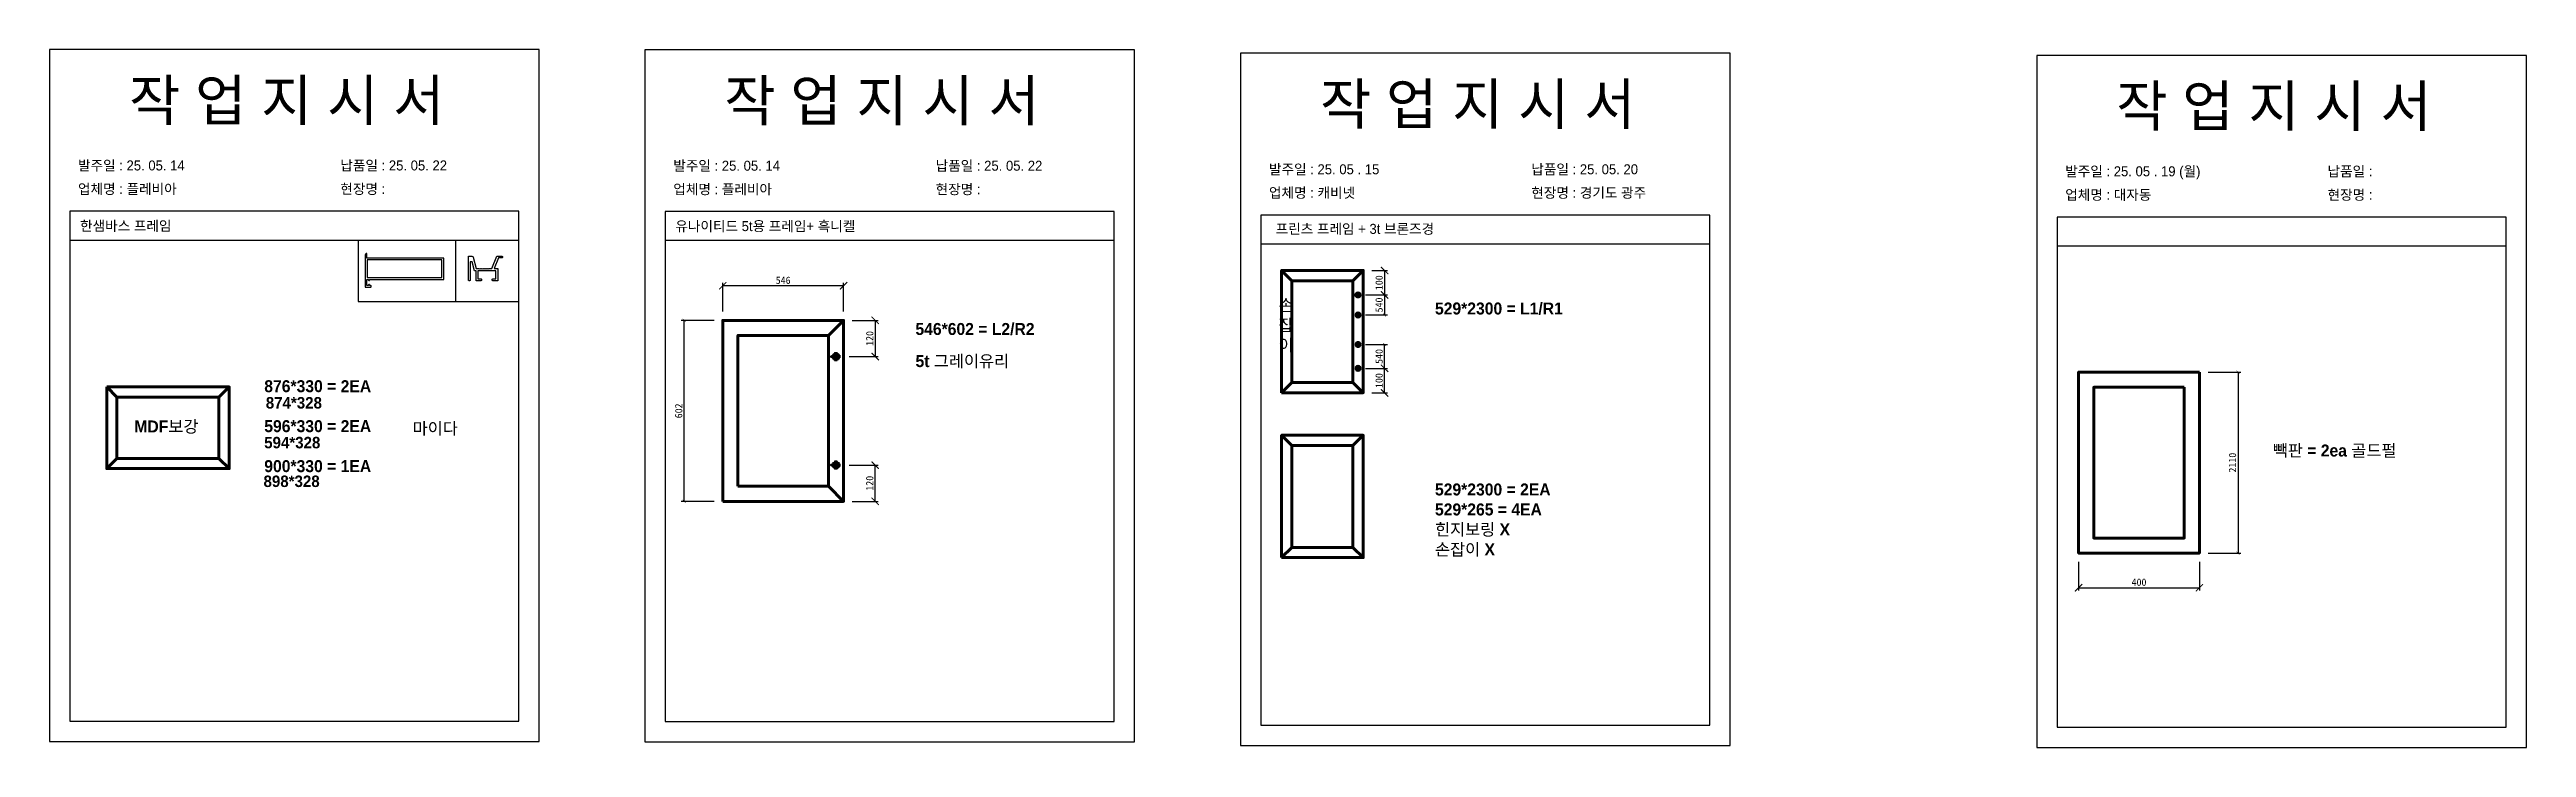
# Model space of a CAD drawing. Header units: millimetres. Extents: x -44117 to 256353, y -2095463 to 65325.
# Drawn here: x 111558 to 120055, y -113698 to -111302 of the extents above; entities that cross this region are included whole.
import ezdxf

# ---------------------------------------------------------------- set-up
doc = ezdxf.new("R2010")
doc.units = ezdxf.units.MM
doc.header["$LTSCALE"] = 10
doc.layers.add('Layer1', color=7, linetype='Continuous', lineweight=70)
doc.dimstyles.new('ISO-25', dxfattribs={"dimtxt": 2.5, "dimasz": 2.5, "dimexe": 1, "dimexo": 1, "dimtad": 1, "dimtxsty": 'Standard', "dimblk": 'ARCHTICK', "dimcen": 2.5, "dimadec": 0, "dimazin": 0, "dimtfac": 1, "dimtmove": 0, "dimatfit": 3, "dimfxl": 0, "dimarcsym": 0})

msp = doc.modelspace()

# ---------------------------------------------------------------- texts
at = {"attachment_point": 1}
for s, width, gutter_width, heights, insert, char_height in [('{\\fGulim|b0|i0|c129|p50;작 업 지 시 서}', 3307.3198183, 12.5, [-155.84554], (111830.90693, -111405.83334), 140), ('{\\fGulim|b0|i0|c129|p50;작 업 지 시 서}', 3307.3198183, 12.5, [-155.84554], (113873.09258, -111406.76036), 140), ('{\\fGulim|b0|i0|c129|p50;작 업 지 시 서}', 3307.3198183, 12.5, [-155.84554], (115916.68045, -111418.92701), 140), ('{\\fGulim|b0|i0|c129|p50;작 업 지 시 서}', 3307.3198183, 12.5, [-155.84554], (118648.2497, -111425.85931), 140), ('{\\fGulim|b0|i0|c129|p50;발주일 : 25. 05. 14}', 3307.3198183, 12.5, [-38.18216], (111655.69757, -111682.55376), 34.3), ('{\\fGulim|b0|i0|c129|p50;납품일 : 25. 05. 22}', 3307.3198183, 12.5, [-37.67976], (112555.67556, -111682.55376), 34.3), ('{\\fGulim|b0|i0|c129|p50;발주일 : 25. 05. 14}', 3307.3198183, 12.5, [-38.18216], (113697.88323, -111683.48078), 34.3), ('{\\fGulim|b0|i0|c129|p50;납품일 : 25. 05. 22}', 3307.3198183, 12.5, [-37.67976], (114597.86121, -111683.48078), 34.3), ('{\\fGulim|b0|i0|c129|p50;발주일 : 25. 05 . 15}', 3307.3198183, 12.5, [34.50412], (115741.4711, -111695.64743), 34.3), ('{\\fGulim|b0|i0|c129|p50;납품일 : 25. 05. 20}', 3307.3198183, 12.5, [-37.67976], (116641.44908, -111695.64743), 34.3), ('{\\fGulim|b0|i0|c129|p50;발주일 : 25. 05 . 19 (월)}', 3307.3198183, 12.5, [34.50412], (118473.04034, -111702.57973), 34.3), ('{\\fGulim|b0|i0|c129|p50;납품일 : }', 3307.3198183, 12.5, [-37.67976], (119373.01833, -111702.57973), 34.3), ('{\\fGulim|b0|i0|c129|p50;업체명 : 플레비아}', 3307.3198183, 12.5, [38.2735], (111655.69757, -111763.20994), 34.3), ('{\\fGulim|b0|i0|c129|p50;현장명 : }', 3307.3198183, 12.5, [-38.2735], (112555.67556, -111763.20994), 34.3), ('{\\fGulim|b0|i0|c129|p50;업체명 : 플레비아}', 3307.3198183, 12.5, [38.2735], (113697.88323, -111764.13696), 34.3), ('{\\fGulim|b0|i0|c129|p50;현장명 : }', 3307.3198183, 12.5, [-38.2735], (114597.86121, -111764.13696), 34.3), ('\\pt7;{\\fGulim|b0|i0|c129|p50;업체명 : 캐비넷}', 3307.3198183, 12.5, [36.11279], (115741.4711, -111776.30361), 34.3), ('{\\fGulim|b0|i0|c129|p50;현장명 : 경기도 광주}', 3307.3198183, 12.5, [-38.2735], (116641.44908, -111776.30361), 34.3), ('\\pt7;{\\fGulim|b0|i0|c129|p50;업체명 : 대자동}', 3307.3198183, 12.5, [36.11279], (118473.04034, -111783.23591), 34.3), ('{\\fGulim|b0|i0|c129|p50;현장명 : }', 3307.3198183, 12.5, [-38.2735], (119373.01833, -111783.23591), 34.3), ('{\\fGulim|b0|i0|c129|p50;한샘바스 프레임}', 3307.3198183, 12.5, [-38.22783], (111662.73977, -111889.87604), 34.3), ('{\\fGulim|b0|i0|c129|p50;유나이티드 5t용 프레임+ 흑니켈}', 3307.3198183, 12.5, [-38.31917], (113704.92543, -111890.80306), 34.3), ('{\\fGulim|b0|i0|c129|p50;프린츠 프레임 + 3t 브론즈경}', 3307.3198183, 12.5, [-38.31917], (115764.37996, -111900.21259), 34.3), ('{\\fGulim|b1|i0|c129|p50;손\\P잡\\P이}', 2645.8558546, 10, [1247.94849], (115774.04459, -112158.47734), 41.16), ('{\\fGulim|b1|i0|c129|p50;546*602 = L2/R2}', 2645.8558546, 10, [-49.70778], (114528.63238, -112240.48382), 41.16), ('{\\fGulim|b1|i0|c129|p50;529*2300 = L1/R1}', 2645.8558546, 10, [-49.70778], (116311.03225, -112170.13823), 41.16), ('{\\fGulim|b1|i0|c129|p50;5t 그레이유리}', 2645.8558546, 10, [-45.78778], (114528.91108, -112350.66566), 41.16), ('{\\fGulim|b1|i0|c129|p50;876*330 = 2EA\\P\\P596*330 = 2EA\\P\\P900*330 = 1EA}', 2645.8558546, 10, [-316.92111], (112294.82459, -112436.82618), 41.16), ('{\\fGulim|b1|i0|c129|p50;MDF보강}', 2645.8558546, 10, [-45.84222], (111848.92252, -112575.10293), 41.16), ('{\\fGulim|b1|i0|c129|p50;마이다}', 2645.8558546, 10, [-45.73333], (112803.82878, -112581.67715), 41.16), ('{\\fGulim|b1|i0|c129|p50;빽판 = 2ea 골드펄}', 2645.8558546, 10, [-45.73333], (119185.11857, -112657.59128), 41.16), ('{\\fGulim|b1|i0|c129|p50;529*2300 = 2EA\\P529*265 = 4EA\\P힌지보링 X\\P손잡이 X}', 2645.8558546, 10, [466.0855], (116311.03225, -112791.36489), 41.16)]:
    msp.add_mtext_dynamic_manual_height_columns(s, width=width, gutter_width=gutter_width, heights=heights, dxfattribs=dict(at, insert=insert, char_height=char_height))
at = {"color": 1, "char_height": 39.5136, "attachment_point": 1}
for s, heights, insert in [('{\\fGulim|b1|i0|c129|p50;874*328}', [-40.6112], (112299.99586, -112494.70387)), ('{\\fGulim|b1|i0|c129|p50;594*328}', [-40.55893], (112294.49783, -112631.28674)), ('{\\fGulim|b1|i0|c129|p50;898*328}', [-40.50667], (112292.24692, -112764.09095))]:
    msp.add_mtext_dynamic_manual_height_columns(s, width=2540.0216204, gutter_width=9.6, heights=heights, dxfattribs=dict(at, insert=insert))

# ---------------------------------------------------------------- blocks, each defined once
blk = doc.blocks.new('_ArchTick')
at = {"color": 0, "linetype": 'ByBlock', "const_width": 0.15}
blk.add_lwpolyline([(-0.5, -0.5), (0.5, 0.5)], dxfattribs=at)
blk = doc.blocks.new('*D2654')
at = {"color": 0, "lineweight": -2}
for p, q in [((114312, -112231.4), (114400.5, -112231.4)), ((114390.5, -112231.4), (114390.5, -112355.7)), ((114301.6, -112355.7), (114400.5, -112355.7))]:
    blk.add_line(p, q, dxfattribs=at)
at = {"layer": 'Defpoints', "color": 0}
for p in [(114282, -112231.4), (114271.6, -112355.7), (114390.5, -112355.7)]:
    blk.add_point(p, dxfattribs=at)
at = {"color": 0, "lineweight": -2, "xscale": 25, "yscale": 25, "zscale": 25}
for p, rotation in [((114390.5, -112231.4), 90), ((114390.5, -112355.7), 270)]:
    blk.add_blockref('_ArchTick', p, dxfattribs=dict(at, rotation=rotation))
at = {"color": 0, "insert": (114371.8, -112293.5), "char_height": 25, "attachment_point": 5, "rotation": 90}
blk.add_mtext('120', dxfattribs=at)
blk = doc.blocks.new('*D2655')
at = {"color": 0, "lineweight": -2}
for p, q in [((114301.6, -112728.4), (114400.5, -112728.4)), ((114390.5, -112852.7), (114390.5, -112728.4)), ((114312, -112852.7), (114400.5, -112852.7))]:
    blk.add_line(p, q, dxfattribs=at)
at = {"layer": 'Defpoints', "color": 0}
for p in [(114271.6, -112728.4), (114390.5, -112728.4), (114282, -112852.7)]:
    blk.add_point(p, dxfattribs=at)
at = {"color": 0, "lineweight": -2, "xscale": 25, "yscale": 25, "zscale": 25}
for p, rotation in [((114390.5, -112728.4), 90), ((114390.5, -112852.7), 270)]:
    blk.add_blockref('_ArchTick', p, dxfattribs=dict(at, rotation=rotation))
at = {"color": 0, "insert": (114371.8, -112790.6), "char_height": 25, "attachment_point": 5, "rotation": 90}
blk.add_mtext('120', dxfattribs=at)
blk = doc.blocks.new('*D2658')
at = {"color": 0, "lineweight": -2}
for p, q in [((113867.7, -112201.4), (113867.7, -112102.7)), ((114282, -112112.7), (113867.7, -112112.7)), ((114282, -112201.4), (114282, -112102.7))]:
    blk.add_line(p, q, dxfattribs=at)
at = {"layer": 'Defpoints', "color": 0}
for p in [(113867.7, -112112.7), (113867.7, -112231.4), (114282, -112231.4)]:
    blk.add_point(p, dxfattribs=at)
at = {"color": 0, "lineweight": -2, "xscale": 25, "yscale": 25, "zscale": 25, "rotation": 180}
blk.add_blockref('_ArchTick', (113867.7, -112112.7), dxfattribs=at)
at = {"color": 0, "lineweight": -2, "xscale": 25, "yscale": 25, "zscale": 25}
blk.add_blockref('_ArchTick', (114282, -112112.7), dxfattribs=at)
at = {"color": 0, "insert": (114074.8, -112093.9), "char_height": 25, "attachment_point": 5}
blk.add_mtext('546', dxfattribs=at)
blk = doc.blocks.new('*D2659')
at = {"color": 0, "lineweight": -2}
for p, q in [((113837.7, -112231.4), (113725.3, -112231.4)), ((113735.3, -112852.7), (113735.3, -112231.4)), ((113837.7, -112852.7), (113725.3, -112852.7))]:
    blk.add_line(p, q, dxfattribs=at)
at = {"layer": 'Defpoints', "color": 0}
for p in [(113735.3, -112231.4), (113867.7, -112231.4), (113867.7, -112852.7)]:
    blk.add_point(p, dxfattribs=at)
at = {"color": 0, "lineweight": -2, "xscale": 10, "yscale": 10, "zscale": 10}
for p, rotation in [((113735.3, -112231.4), 90), ((113735.3, -112852.7), 270)]:
    blk.add_blockref('_ArchTick', p, dxfattribs=dict(at, rotation=rotation))
at = {"color": 0, "insert": (113716.5, -112542.1), "char_height": 25, "attachment_point": 5, "rotation": 90}
blk.add_mtext('602', dxfattribs=at)
blk = doc.blocks.new('*D2660')
at = {"color": 0, "lineweight": -2}
for p, q in [((116087.7, -112396.2), (116148.1, -112396.2)), ((116138.1, -112480.2), (116138.1, -112396.2)), ((116094.7, -112480.2), (116148.1, -112480.2))]:
    blk.add_line(p, q, dxfattribs=at)
at = {"layer": 'Defpoints', "color": 0}
for p in [(116057.7, -112396.2), (116138.1, -112396.2), (116064.7, -112480.2)]:
    blk.add_point(p, dxfattribs=at)
at = {"color": 0, "lineweight": -2, "xscale": 25, "yscale": 25, "zscale": 25}
for p, rotation in [((116138.1, -112396.2), 90), ((116138.1, -112480.2), 270)]:
    blk.add_blockref('_ArchTick', p, dxfattribs=dict(at, rotation=rotation))
at = {"color": 0, "insert": (116119.3, -112438.2), "char_height": 25, "attachment_point": 5, "rotation": 90}
blk.add_mtext('100', dxfattribs=at)
blk = doc.blocks.new('*D2661')
at = {"color": 0, "lineweight": -2}
for p, q in [((116094.7, -112060.2), (116148.1, -112060.2)), ((116138.1, -112060.2), (116138.1, -112144.2)), ((116087.7, -112144.2), (116148.1, -112144.2))]:
    blk.add_line(p, q, dxfattribs=at)
at = {"layer": 'Defpoints', "color": 0}
for p in [(116064.7, -112060.2), (116057.7, -112144.2), (116138.1, -112144.2)]:
    blk.add_point(p, dxfattribs=at)
at = {"color": 0, "lineweight": -2, "xscale": 25, "yscale": 25, "zscale": 25}
for p, rotation in [((116138.1, -112060.2), 90), ((116138.1, -112144.2), 270)]:
    blk.add_blockref('_ArchTick', p, dxfattribs=dict(at, rotation=rotation))
at = {"color": 0, "insert": (116119.3, -112102.2), "char_height": 25, "attachment_point": 5, "rotation": 90}
blk.add_mtext('100', dxfattribs=at)
blk = doc.blocks.new('*D2662')
at = {"color": 0, "lineweight": -2}
for p, q in [((116072.7, -112144.2), (116148.1, -112144.2)), ((116138.1, -112144.2), (116138.1, -112213)), ((116072.7, -112213), (116148.1, -112213))]:
    blk.add_line(p, q, dxfattribs=at)
at = {"layer": 'Defpoints', "color": 0}
for p in [(116057.7, -112144.2), (116057.7, -112213), (116138.1, -112213)]:
    blk.add_point(p, dxfattribs=at)
at = {"color": 0, "lineweight": -2, "xscale": 10, "yscale": 10, "zscale": 10}
for p, rotation in [((116138.1, -112144.2), 90), ((116138.1, -112213), 270)]:
    blk.add_blockref('_ArchTick', p, dxfattribs=dict(at, rotation=rotation))
at = {"color": 0, "insert": (116119.3, -112178.6), "char_height": 25, "attachment_point": 5, "rotation": 90}
blk.add_mtext('540', dxfattribs=at)
blk = doc.blocks.new('*D2663')
at = {"color": 0, "lineweight": -2}
for p, q in [((116072.7, -112314.3), (116148.1, -112314.3)), ((116138.1, -112396.2), (116138.1, -112314.3)), ((116072.7, -112396.2), (116148.1, -112396.2))]:
    blk.add_line(p, q, dxfattribs=at)
at = {"layer": 'Defpoints', "color": 0}
for p in [(116057.7, -112314.3), (116138.1, -112314.3), (116057.7, -112396.2)]:
    blk.add_point(p, dxfattribs=at)
at = {"color": 0, "lineweight": -2, "xscale": 10, "yscale": 10, "zscale": 10}
for p, rotation in [((116138.1, -112314.3), 90), ((116138.1, -112396.2), 270)]:
    blk.add_blockref('_ArchTick', p, dxfattribs=dict(at, rotation=rotation))
at = {"color": 0, "insert": (116119.3, -112355.3), "char_height": 25, "attachment_point": 5, "rotation": 90}
blk.add_mtext('540', dxfattribs=at)
blk = doc.blocks.new('*D2664')
at = {"color": 0, "lineweight": -2}
for p, q in [((118519.2, -113060.5), (118519.2, -113159.3)), ((118933.4, -113060.5), (118933.4, -113159.3)), ((118519.2, -113149.3), (118933.4, -113149.3))]:
    blk.add_line(p, q, dxfattribs=at)
at = {"layer": 'Defpoints', "color": 0}
for p in [(118519.2, -113030.5), (118933.4, -113030.5), (118933.4, -113149.3)]:
    blk.add_point(p, dxfattribs=at)
at = {"color": 0, "lineweight": -2, "xscale": 25, "yscale": 25, "zscale": 25, "rotation": 180}
blk.add_blockref('_ArchTick', (118519.2, -113149.3), dxfattribs=at)
at = {"color": 0, "lineweight": -2, "xscale": 25, "yscale": 25, "zscale": 25}
blk.add_blockref('_ArchTick', (118933.4, -113149.3), dxfattribs=at)
at = {"color": 0, "insert": (118726.3, -113130.5), "char_height": 25, "attachment_point": 5}
blk.add_mtext('400', dxfattribs=at)
blk = doc.blocks.new('*D2665')
at = {"color": 0, "lineweight": -2}
for p, q in [((118963.4, -112409.2), (119075.9, -112409.2)), ((119065.9, -112409.2), (119065.9, -113030.5)), ((118963.4, -113030.5), (119075.9, -113030.5))]:
    blk.add_line(p, q, dxfattribs=at)
at = {"layer": 'Defpoints', "color": 0}
for p in [(118933.4, -112409.2), (118933.4, -113030.5), (119065.9, -113030.5)]:
    blk.add_point(p, dxfattribs=at)
at = {"color": 0, "lineweight": -2, "xscale": 10, "yscale": 10, "zscale": 10}
for p, rotation in [((119065.9, -112409.2), 90), ((119065.9, -113030.5), 270)]:
    blk.add_blockref('_ArchTick', p, dxfattribs=dict(at, rotation=rotation))
at = {"color": 0, "insert": (119047.1, -112719.9), "char_height": 25, "attachment_point": 5, "rotation": 90}
blk.add_mtext('2110', dxfattribs=at)

# ---------------------------------------------------------------- dimensions: what is measured, and where the dimension line sits
for base, p1, p2, angle, text, picture, middle in [((113867.73762, -112112.65825), (114281.9537, -112231.39003), (113867.73762, -112231.39003), 180, '546', '*D2658', (114074.84566, -112093.90825)), ((116138.09465, -112144.18912), (116064.70293, -112060.18912), (116057.70293, -112144.18912), 90, '100', '*D2661', (116119.34465, -112102.18912)), ((114390.52523, -112355.65486), (114281.9537, -112231.39003), (114271.59829, -112355.65486), 90, '120', '*D2654', (114371.77523, -112293.52244)), ((116138.09465, -112396.18912), (116064.70293, -112480.18912), (116057.70293, -112396.18912), 90, '100', '*D2660', (116119.34465, -112438.18912)), ((114390.52523, -112728.44933), (114281.9537, -112852.71415), (114271.59829, -112728.44933), 270, '120', '*D2655', (114371.77523, -112790.58174))]:
    dim = msp.add_linear_dim(base=base, p1=p1, p2=p2, angle=angle, text=text, dimstyle='ISO-25', override={"dimscale": 10, "dimexo": 3, "dimtxsty": 'Standard'})
    dim.commit()
    dim.dimension.update_dxf_attribs({"geometry": picture, "text_midpoint": middle})
for base, p1, p2, angle, text, override, picture, middle in [((116138.09465, -112213.03503), (116057.70293, -112144.18912), (116057.70293, -112213.03503), 90, '540', {"dimscale": 10, "dimasz": 1, "dimexo": 1.5, "dimtxsty": 'Standard'}, '*D2662', (116138.09465, -112178.61207)), ((113735.29316, -112231.39003), (113867.73762, -112852.71415), (113867.73762, -112231.39003), 90, '602', {"dimscale": 10, "dimasz": 1, "dimexo": 3, "dimtxsty": 'Standard'}, '*D2659', (113735.29316, -112542.05209)), ((116138.09465, -112314.3184), (116057.70293, -112396.18912), (116057.70293, -112314.3184), 90, '540', {"dimscale": 10, "dimasz": 1, "dimexo": 1.5, "dimtxsty": 'Standard'}, '*D2663', (116138.09465, -112355.25376)), ((119065.8884, -113030.53482), (118933.44394, -112409.21071), (118933.44394, -113030.53482), 270, '2110', {"dimscale": 10, "dimasz": 1, "dimexo": 3, "dimtxsty": 'Standard'}, '*D2665', (119065.8884, -112719.87276))]:
    dim = msp.add_linear_dim(base=base, p1=p1, p2=p2, angle=angle, text=text, dimstyle='ISO-25', override=override)
    dim.commit()
    dim.dimension.update_dxf_attribs({"geometry": picture, "text_midpoint": middle, "dimtype": 160})
dim = msp.add_linear_dim(base=(118933.44394, -113149.2666), p1=(118519.22786, -113030.53482), p2=(118933.44394, -113030.53482), text='400', dimstyle='ISO-25', override={"dimscale": 10, "dimexo": 3, "dimtxsty": 'Standard'})
dim.commit()
dim.dimension.update_dxf_attribs({"geometry": '*D2664', "text_midpoint": (118726.3359, -113130.5166)})

# ---------------------------------------------------------------- linework, layer by layer
for p, q in [((113168.10032, -111856.84055), (111628.10032, -111856.84055)), ((115210.28598, -111857.76757), (113670.28598, -111857.76757)), ((117253.87385, -111869.93422), (115713.87385, -111869.93422)), ((119985.44309, -111876.86652), (118445.44309, -111876.86652)), ((113168.10032, -111956.84055), (111628.10032, -111956.84055)), ((112952.01069, -112166.98427), (112952.01069, -111956.84055)), ((115210.28598, -111957.76757), (113670.28598, -111957.76757)), ((117253.87385, -111969.93422), (115713.87385, -111969.93422)), ((119985.44309, -111976.86652), (118445.44309, -111976.86652))]:
    msp.add_line(p, q)
for points in [[(111558.10032, -113677.67083), (113238.10032, -113677.67083), (113238.10032, -111301.67083), (111558.10032, -111301.67083)], [(113600.28598, -113678.59785), (115280.28598, -113678.59785), (115280.28598, -111302.59785), (113600.28598, -111302.59785)], [(115643.87385, -113690.7645), (117323.87385, -113690.7645), (117323.87385, -111314.7645), (115643.87385, -111314.7645)], [(118375.44309, -113697.6968), (120055.44309, -113697.6968), (120055.44309, -111321.6968), (118375.44309, -111321.6968)], [(113168.10032, -111956.84055), (112616.72518, -111956.84055), (112616.72518, -112166.98427), (113168.10032, -112166.98427)], [(112648.05015, -112084.6421), (112904.25015, -112084.6421), (112904.25015, -112024.0421), (112648.05015, -112024.0421)]]:
    msp.add_lwpolyline(points, close=True)
for points in [[(111628.10032, -111856.84055), (111628.10032, -113607.67083), (113168.10032, -113607.67083), (113168.10032, -111856.84055)], [(113670.28598, -111857.76757), (113670.28598, -113608.59785), (115210.28598, -113608.59785), (115210.28598, -111857.76757)], [(115713.87385, -111869.93422), (115713.87385, -113620.7645), (117253.87385, -113620.7645), (117253.87385, -111869.93422)], [(118445.44309, -111876.86652), (118445.44309, -113627.6968), (119985.44309, -113627.6968), (119985.44309, -111876.86652)]]:
    msp.add_lwpolyline(points)
for points in [[(112646.85015, -112017.4421), (112646.85015, -112003.0421, 0.5507604246), (112644.27872, -112001.41578, 0.2748637602), (112640.85015, -112007.2421), (112640.85015, -112117.6421), (112658.85015, -112117.6421, 0.4142135624), (112661.85015, -112114.6421), (112661.85015, -112114.6421, 0.4142135624), (112658.85015, -112111.6421), (112655.85015, -112111.6421), (112655.85015, -112109.5421, 1), (112652.85015, -112109.5421), (112652.85015, -112111.6421), (112646.85015, -112111.6421), (112646.85015, -112091.2421), (112652.85015, -112091.2421), (112652.85015, -112093.3421, 1), (112655.85015, -112093.3421), (112655.85015, -112091.2421), (112910.85015, -112091.2421), (112910.85015, -112017.4421)], [(113033.79928, -112053.28669), (113035.59928, -112055.08669), (113037.39928, -112053.28669), (113039.19928, -112055.08669), (113040.99928, -112053.28669), (113042.79928, -112055.08669), (113044.59928, -112053.28669), (113046.39928, -112055.08669), (113048.19928, -112053.28669), (113049.99928, -112055.08669), (113051.79928, -112053.28669), (113053.59928, -112055.08669), (113055.39928, -112053.28669), (113057.19928, -112055.08669), (113058.99928, -112053.28669), (113060.79928, -112055.08669), (113062.59928, -112053.28669), (113064.39928, -112055.08669), (113066.19928, -112053.28669), (113075.19928, -112053.28669), (113093.13418, -112011.28669), (113093.13418, -112011.28669), (113109.93418, -112011.28669, -0.4142135624), (113111.73418, -112013.08669), (113111.73418, -112015.48669, -0.4142135624), (113109.93418, -112017.28669), (113098.40103, -112017.28669), (113083.02826, -112053.28669), (113095.53418, -112053.28669), (113095.53418, -112095.28669), (113078.73418, -112095.28669, -0.4142135624), (113076.93418, -112093.48669), (113076.93418, -112091.08669, -0.4142135624), (113078.73418, -112089.28669), (113089.53418, -112089.28669), (113089.53418, -112061.08669), (113027.73418, -112061.08669), (113027.73418, -112089.28669), (113038.53418, -112089.28669, -0.4142135624), (113040.33418, -112091.08669), (113040.33418, -112093.48669, -0.4142135624), (113038.53418, -112095.28669), (113021.73418, -112095.28669), (113021.73418, -112061.08669), (113015.73367, -112061.08669), (113008.05344, -112030.48669), (113001.33418, -112030.48669), (113001.33418, -112093.48669, -0.4142135624), (112999.53418, -112095.28669), (112997.13418, -112095.28669, -0.4142135624), (112995.33418, -112093.48669), (112995.33418, -112011.28669), (113006.91366, -112011.28669, -0.3438908782), (113011.56926, -112014.91819), (113021.19928, -112053.28669), (113030.19928, -112053.28669), (113031.99928, -112055.08669)]]:
    msp.add_lwpolyline(points, format="xyb", close=True)
at = {"layer": 'Layer1'}
for p, q in [((115819.70293, -112095.18912), (115784.70293, -112060.18912)), ((116029.70293, -112095.18912), (116064.70293, -112060.18912)), ((116047.20293, -112133.68912), (116047.20293, -112154.68912)), ((114230.17669, -112283.16704), (114281.9537, -112231.39003)), ((116057.70293, -112213.03503), (116036.70293, -112213.03503)), ((116047.20293, -112202.53503), (116047.20293, -112223.53503)), ((116057.70293, -112314.3184), (116036.70293, -112314.3184)), ((116047.20293, -112303.8184), (116047.20293, -112324.8184)), ((114256.06519, -112340.12175), (114256.06519, -112371.18796)), ((116057.70293, -112396.18912), (116036.70293, -112396.18912)), ((116047.20293, -112385.68912), (116047.20293, -112406.68912)), ((111789.43555, -112495.16084), (111754.43555, -112460.16084)), ((112139.43555, -112495.16084), (112174.43555, -112460.16084)), ((115819.70293, -112445.18912), (115784.70293, -112480.18912)), ((116064.70293, -112480.18912), (116029.70293, -112445.18912)), ((115819.70293, -112660.7503), (115784.70293, -112625.7503)), ((116029.70293, -112660.7503), (116064.70293, -112625.7503)), ((111754.43555, -112740.16084), (111789.43555, -112705.16084)), ((112139.43555, -112705.16084), (112174.43555, -112740.16084)), ((114256.06519, -112743.98243), (114256.06519, -112712.91622)), ((114281.9537, -112852.71415), (114230.17669, -112800.93714)), ((115819.70293, -113010.7503), (115784.70293, -113045.7503)), ((116064.70293, -113045.7503), (116029.70293, -113010.7503))]:
    msp.add_line(p, q, dxfattribs=at)
for points in [[(115784.70293, -112480.18912), (116064.70293, -112480.18912), (116064.70293, -112060.18912), (115784.70293, -112060.18912)], [(115819.70293, -112445.18912), (116029.70293, -112445.18912), (116029.70293, -112095.18912), (115819.70293, -112095.18912)], [(116057.70293, -112144.18912), (116036.70293, -112144.18912)], [(113867.73762, -112852.71415), (114281.9537, -112852.71415), (114281.9537, -112231.39003), (113867.73762, -112231.39003)], [(113919.51463, -112800.93714), (114230.17669, -112800.93714), (114230.17669, -112283.16704), (113919.51463, -112283.16704)], [(114271.59829, -112355.65486), (114240.53209, -112355.65486)], [(118933.44394, -112409.21071), (118519.22786, -112409.21071), (118519.22786, -113030.53482), (118933.44394, -113030.53482)], [(111754.43555, -112460.16084), (111754.43555, -112740.16084), (112174.43555, -112740.16084), (112174.43555, -112460.16084)], [(111789.43555, -112495.16084), (111789.43555, -112705.16084), (112139.43555, -112705.16084), (112139.43555, -112495.16084)], [(118881.66693, -112460.98771), (118571.00487, -112460.98771), (118571.00487, -112978.75781), (118881.66693, -112978.75781)], [(115784.70293, -113045.7503), (116064.70293, -113045.7503), (116064.70293, -112625.7503), (115784.70293, -112625.7503)], [(115819.70293, -113010.7503), (116029.70293, -113010.7503), (116029.70293, -112660.7503), (115819.70293, -112660.7503)], [(114271.59829, -112728.44933), (114240.53209, -112728.44933)]]:
    msp.add_lwpolyline(points, close=True, dxfattribs=at)
for centre, radius in [((116047.20293, -112144.18912), 7), ((116047.20293, -112213.03503), 7), ((116047.20293, -112314.3184), 7), ((114256.06519, -112355.65486), 10.3554), ((116047.20293, -112396.18912), 7), ((114256.06519, -112728.44933), 10.3554)]:
    msp.add_circle(centre, radius, dxfattribs=at)

msp.set_redraw_order([(e.dxf.handle, doc.entitydb.next_handle()) for e in msp.query("TEXT MTEXT ATTDEF DIMENSION ARC_DIMENSION")])  # texts and dimensions are drawn at this point

doc.saveas('drawing.dxf')
